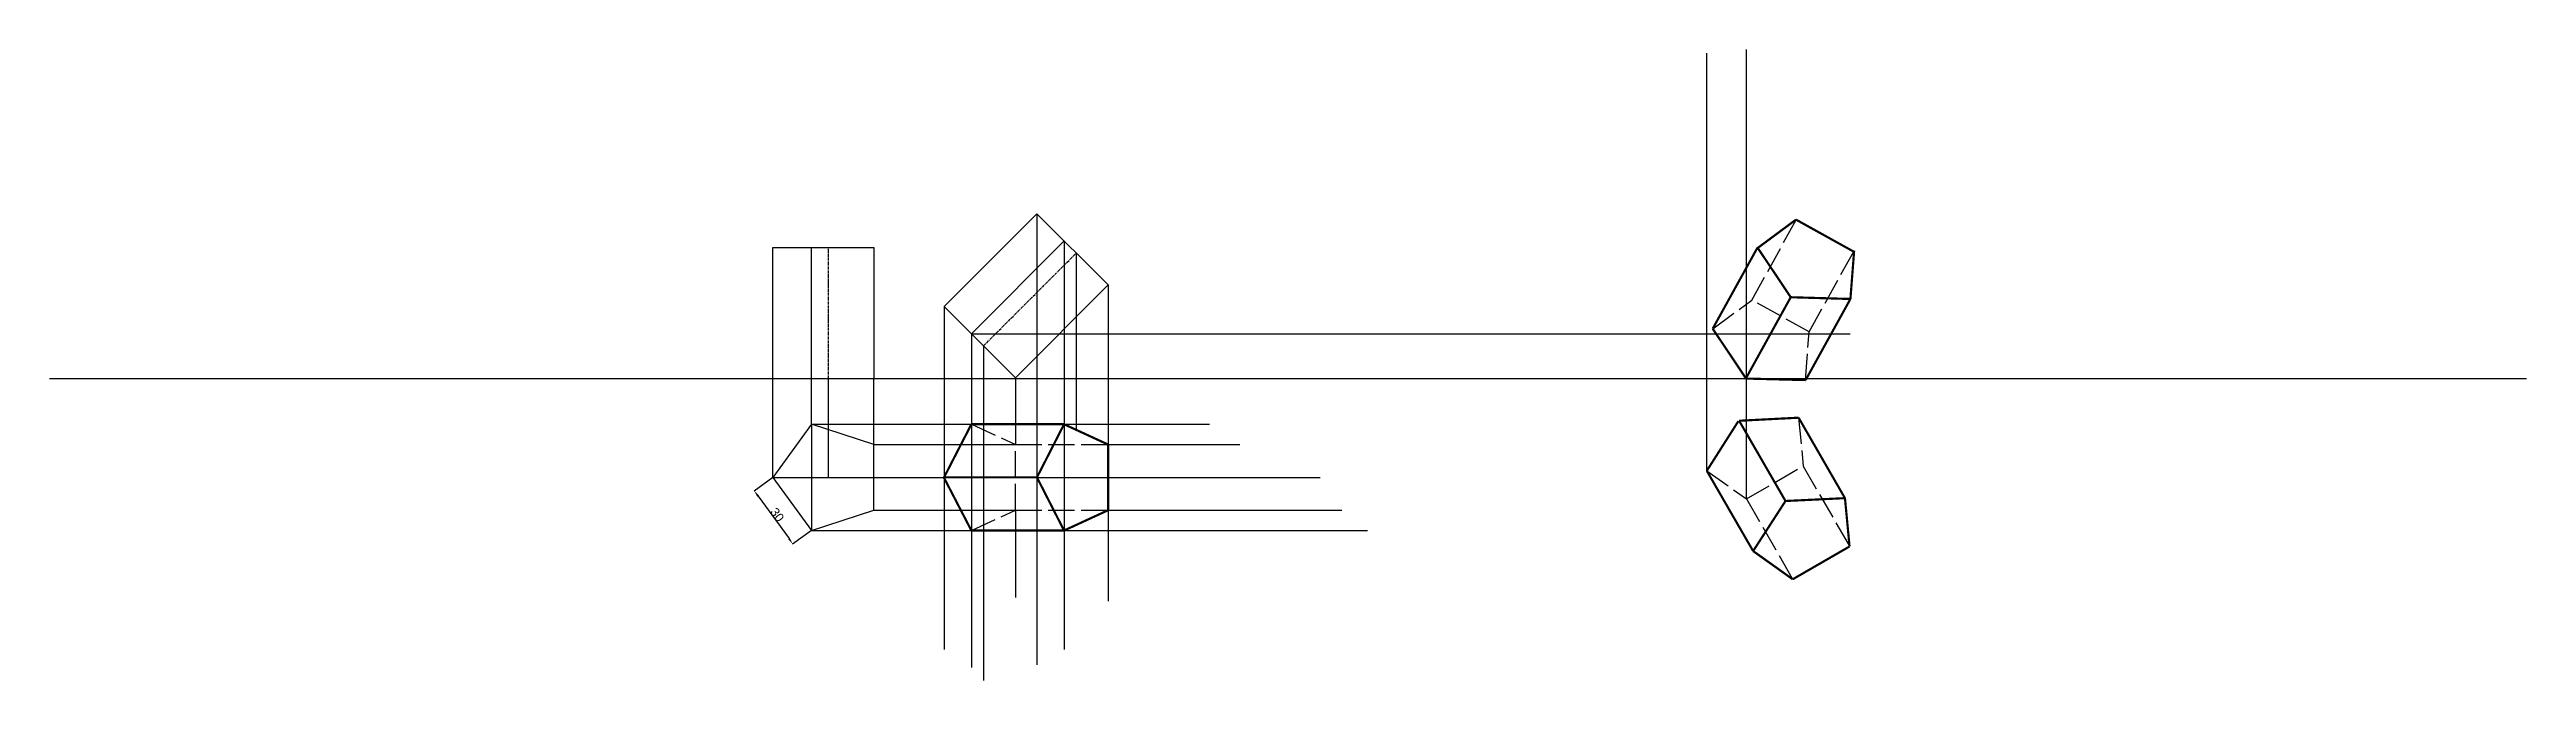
# Model space of a CAD drawing. Header units: millimetres. Extents: x 105 to 9929, y -38 to 412.
# Drawn here: x 2390 to 3523, y 96 to 384 of the extents above; entities that cross this region are included whole.
import ezdxf

# ---------------------------------------------------------------- set-up
doc = ezdxf.new("R2010")
doc.units = ezdxf.units.MM
doc.header["$MEASUREMENT"] = 0
doc.header["$PDMODE"] = 35
doc.linetypes.add('ACAD_ISO02W100', pattern=[15, 12, -3])
doc.linetypes.add('CENTER', pattern=[2, 1.25, -0.25, 0.25, -0.25])
doc.styles.get("Standard").update_dxf_attribs({"font": 'arial.ttf'})
doc.dimstyles.get("Standard").update_dxf_attribs({"dimtxt": 4, "dimasz": 3, "dimexe": 0.18, "dimexo": 0.0625, "dimgap": 0.09, "dimtad": 1, "dimdec": 0, "dimzin": 0, "dimdsep": 46, "dimtxsty": 'Standard', "dimcen": 0.09, "dimclrd": 6, "dimclre": 4, "dimadec": 0, "dimazin": 0, "dimtfac": 1, "dimtdec": 0, "dimtofl": 0, "dimtmove": 0, "dimatfit": 3, "dimfxl": 1, "dimtolj": 1, "dimtzin": 0, "dimarcsym": 1})

msp = doc.modelspace()

# ---------------------------------------------------------------- blocks, each defined once
blk = doc.blocks.new('*D11')
at = {"color": 4, "lineweight": -2, "transparency": 16777216}
for p, q in [((2720.4, 188.6), (2711.8, 182.3)), ((2738, 164.3), (2729.4, 158))]:
    blk.add_line(p, q, dxfattribs=at)
at = {"color": 6, "lineweight": -2, "transparency": 16777216}
blk.add_line((2713.7, 180), (2727.8, 160.6), dxfattribs=at)
at = {"color": 6, "transparency": 16777216}
for points in [[(2714.1, 180.3), (2713.3, 179.7), (2711.9, 182.4)], [(2728.2, 160.8), (2727.4, 160.3), (2729.5, 158.1)]]:
    blk.add_solid(points, dxfattribs=at)
at = {"layer": 'Defpoints', "color": 0, "transparency": 16777216}
for p in [(2720.4, 188.6), (2738.1, 164.3), (2729.5, 158.1)]:
    blk.add_point(p, dxfattribs=at)
at = {"color": 0, "transparency": 16777216, "insert": (2722.4, 171.5), "char_height": 4, "attachment_point": 5, "rotation": 306}
blk.add_mtext('\\A1;30', dxfattribs=at)

# ---------------------------------------------------------------- dimensions: what is measured, and where the dimension line sits
dim = msp.add_aligned_dim(p1=(2720.4, 188.6), p2=(2738.1, 164.3), distance=-10.5, dimstyle='Standard')
dim.commit()
dim.dimension.update_dxf_attribs({"geometry": '*D11', "text_midpoint": (2722.4, 171.5)})

# ---------------------------------------------------------------- linework, layer by layer
for p, q in [((3147.6, 191.6), (3147.6, 382.6)), ((3165.7, 178.8), (3165.7, 384.3)), ((2798.7, 266.8), (2841.2, 309.2)), ((2841.2, 309.2), (2873.8, 276.6)), ((2841.2, 309.2), (2841.2, 102.8)), ((2811.2, 254.3), (2853.6, 296.8)), ((2853.6, 296.8), (2853.6, 109.9)), ((2720.4, 233.8), (2720.4, 293.8)), ((2720.4, 293.8), (2766.6, 293.8)), ((2738.1, 233.8), (2738.1, 293.8)), ((2766.6, 293.8), (2766.6, 233.8)), ((2859.2, 291.2), (2859.2, 210.3)), ((2873.8, 276.6), (2831.4, 234.2)), ((2873.8, 276.6), (2873.8, 132)), ((2798.7, 266.8), (2831.4, 234.2)), ((2798.7, 266.8), (2798.7, 109.9)), ((2811.2, 254.3), (2811.2, 101.6)), ((2811.2, 254.3), (3213.2, 254.3)), ((2816.8, 248.8), (2816.8, 95.7)), ((2389.5, 233.8), (3522.5, 233.8)), ((2720.4, 188.6), (2720.4, 233.8)), ((2720.4, 233.8), (2766.6, 233.8)), ((2738.1, 212.9), (2738.1, 233.8)), ((2745.9, 188.6), (2745.9, 233.8)), ((2766.6, 203.6), (2766.6, 233.8)), ((2831.4, 234.2), (2831.4, 203.6)), ((2738.1, 212.9), (2920.2, 212.9)), ((2738.1, 212.9), (2738.1, 164.3)), ((2766.6, 203.6), (2831.4, 203.6)), ((2873.8, 203.6), (2934, 203.6)), ((2720.4, 188.6), (2970.7, 188.6)), ((2766.6, 173.6), (2831.4, 173.6)), ((2831.4, 173.6), (2831.4, 133.7)), ((2873.8, 173.6), (2980.7, 173.6)), ((2738.1, 164.3), (2992.4, 164.3))]:
    msp.add_line(p, q)
at = {"linetype": 'ACAD_ISO02W100'}
for p, q in [((3168.2, 269.7), (3188.7, 306.8)), ((3194.4, 255.2), (3215, 292.3)), ((3150.3, 256.6), (3168.2, 269.7)), ((3194.4, 255.2), (3168.2, 269.7)), ((3192.8, 233.1), (3194.4, 255.2)), ((3189.6, 215.9), (3191.7, 193.8)), ((2811.2, 212.9), (2831.4, 203.6)), ((2831.4, 203.6), (2873.8, 203.6)), ((2831.4, 173.6), (2831.4, 203.6)), ((3165.7, 178.8), (3191.7, 193.8)), ((3191.7, 193.8), (3212.9, 157)), ((3147.6, 191.6), (3165.7, 178.8)), ((2811.2, 164.3), (2831.4, 173.6)), ((2831.4, 173.6), (2873.8, 173.6)), ((3165.7, 178.8), (3186.9, 142))]:
    msp.add_line(p, q, dxfattribs=at)
at = {"linetype": 'CENTER'}
for p, q in [((2745.9, 233.8), (2745.9, 293.8)), ((2816.8, 248.8), (2859.2, 291.2))]:
    msp.add_line(p, q, dxfattribs=at)
at = {"const_width": 1}
for points in [[(3188.4, 306.5), (3170.6, 293.3)], [(3214.7, 291.9), (3188.4, 306.5)], [(3170.8, 293.7), (3150.3, 256.6)], [(3170.8, 293.7), (3186, 271)], [(3213.3, 270.2), (3215, 292.3)], [(3186, 271), (3165.5, 233.9)], [(3186, 271), (3213.3, 270.2)], [(3213.3, 270.2), (3192.8, 233.1)], [(3165.5, 233.9), (3150.3, 256.6)], [(3165.7, 233.8), (3192.8, 233.1)], [(3162.4, 214.5), (3189.6, 215.9)], [(3210.8, 179.1), (3189.6, 215.9)], [(2798.7, 188.6), (2811.2, 212.9)], [(2853.6, 212.9), (2811.2, 212.9)], [(2853.6, 212.9), (2841.2, 188.6)], [(2873.8, 203.6), (2853.6, 212.9)], [(2873.8, 173.6), (2873.8, 203.6)], [(3162.1, 214.4), (3147.6, 191.6)], [(3183.6, 177.8), (3162.4, 214.5)], [(2841.2, 188.6), (2798.7, 188.6)], [(2798.7, 188.4), (2811.2, 164.3)], [(2841.2, 188.6), (2853.6, 164.3)], [(3168.8, 154.9), (3147.6, 191.6)], [(2853.6, 164.3), (2873.8, 173.6)], [(3183.6, 177.8), (3168.8, 154.9)], [(3210.8, 179.1), (3183.6, 177.8)], [(3212.9, 157), (3210.8, 179.1)], [(2853.6, 164.3), (2811.2, 164.3)], [(3168.8, 154.9), (3186.9, 142)], [(3186.9, 142), (3212.9, 157)]]:
    msp.add_lwpolyline(points, dxfattribs=at)
msp.add_lwpolyline([(2766.6, 173.6), (2766.6, 203.6), (2738.1, 212.9), (2720.4, 188.6), (2738.1, 164.3)], close=True)

msp.set_redraw_order([(e.dxf.handle, doc.entitydb.next_handle()) for e in msp.query("TEXT MTEXT ATTDEF DIMENSION ARC_DIMENSION")])  # texts and dimensions are drawn at this point

doc.saveas('drawing.dxf')
